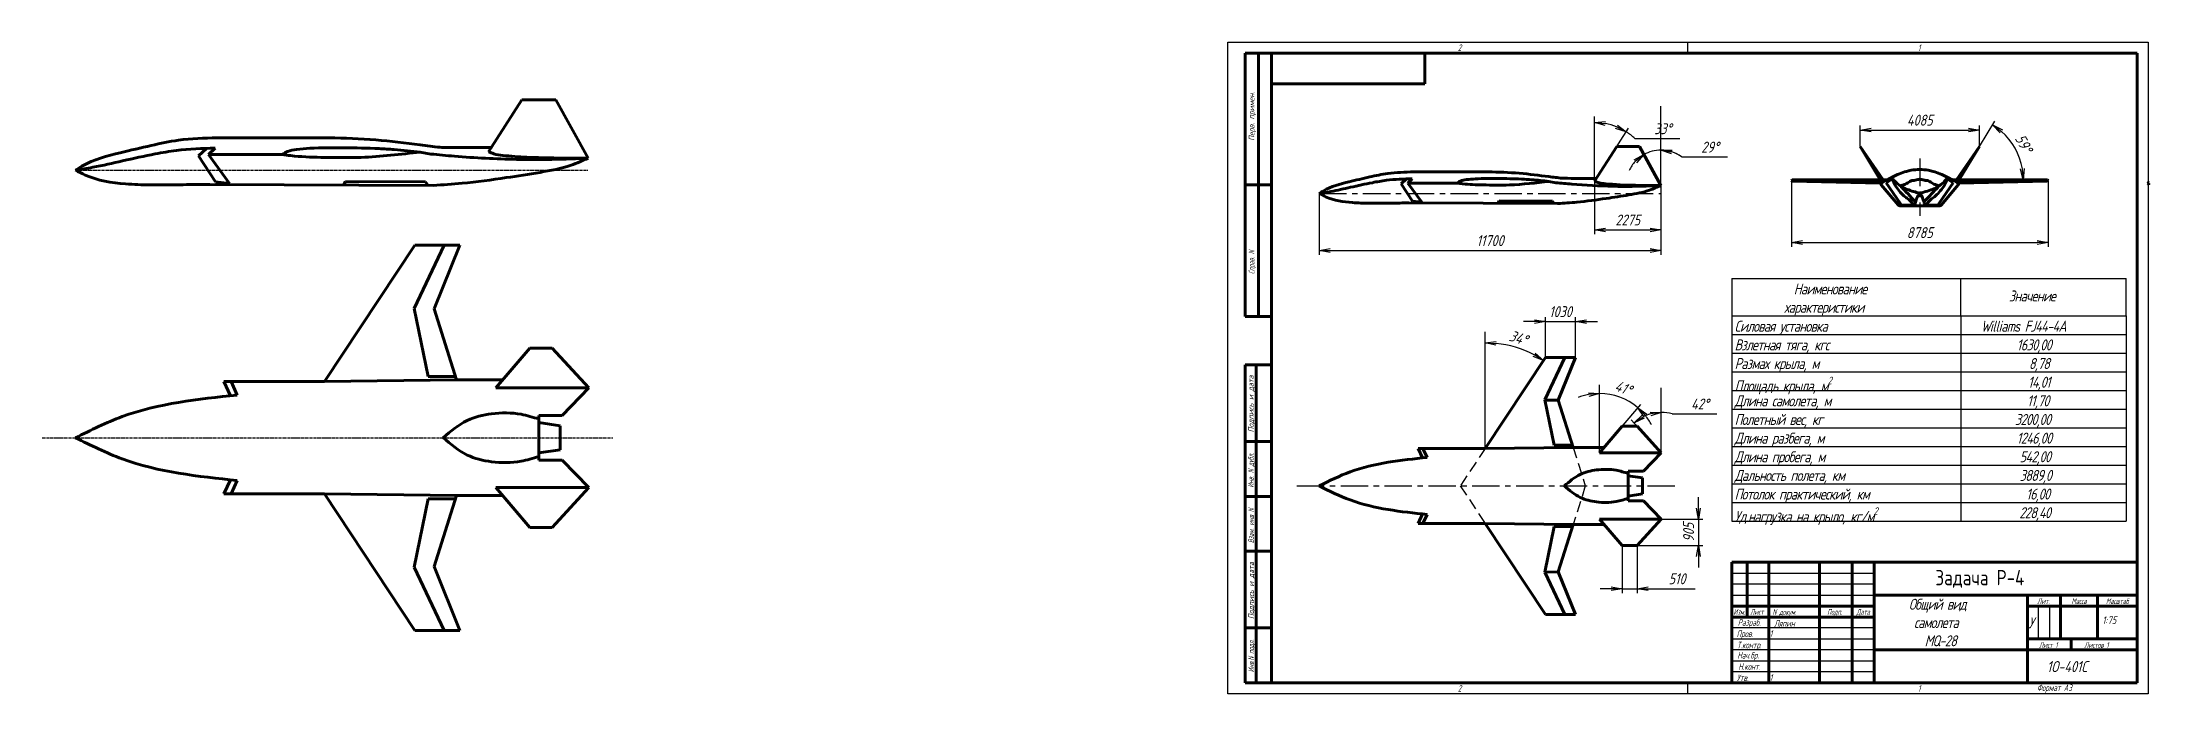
# Model space of a CAD drawing. Header units: millimetres. Extents: x -985956116104 to 1932156, y -552630487266 to 633586.
# Drawn here: x 5465 to 6426, y 33804 to 34101 of the extents above; entities that cross this region are included whole.
import ezdxf
from ezdxf.enums import TextEntityAlignment as Align

# ---------------------------------------------------------------- set-up
doc = ezdxf.new("R2010")
doc.units = ezdxf.units.MM
doc.linetypes.add('CENTER', pattern=[2, 1.25, -0.25, 0.25, -0.25])
doc.linetypes.add('DASHED', pattern=[0.75, 0.5, -0.25])
for name, color, linetype, lineweight in [('_axes (Оси)', 6, 'CENTER', 30), ('_basic (Основной)', 4, 'Continuous', 60), ('_contour (Тонкий)', 7, 'Continuous', 30), ('_inscription (Знаки)', 30, 'Continuous', 80), ('_invisible (Невидимый)', 1, 'DASHED', 30), ('_remote (Тонкий)', 9, 'Continuous', 30), ('_text (Надписи)', 2, 'Continuous', 30)]:
    doc.layers.add(name, color=color, linetype=linetype, lineweight=lineweight)
doc.styles.add('ESKD', font='eskd.shx', dxfattribs={"oblique": 15, "height": 5})
doc.dimstyles.new('ESKD', dxfattribs={"dimtxt": 5, "dimasz": 5, "dimexe": 2, "dimexo": 0, "dimgap": 2, "dimtad": 1, "dimtoh": 1, "dimzin": 12, "dimdsep": 46, "dimtxsty": 'ESKD', "dimblk1": 'OPEN', "dimblk2": 'OPEN', "dimsah": 1, "dimcen": 5, "dimclrd": 256, "dimclre": 256, "dimclrt": 2, "dimadec": 0, "dimazin": 0, "dimtfac": 1, "dimtmove": 0, "dimatfit": 3, "dimldrblk": 'OPEN', "dimfxl": 1, "dimtolj": 1, "dimtzin": 12, "dimlwd": -1, "dimlwe": -1, "dimarcsym": 0})

msp = doc.modelspace()

# ---------------------------------------------------------------- texts
at = {"layer": '_contour (Тонкий)', "color": 2, "transparency": 33554687, "char_height": 5, "attachment_point": 1, "style": 'ESKD'}
for s, width, heights, insert in [('\\pi26.98394;{\\T0.9;Наименование\\P\\pi22.65061;характеристики}', 103.15836, [17.305], (6237.4, 33990.653)), ('\\pi21.82565;{\\T0.9;Значение}', 75.36466, [17.305], (6340.701, 33987.432)), ('{\\T0.9;Силовая установка}', 88.66534, [5.754], (6237.4, 33973.653)), ('\\pi7.76055;{\\T0.9;Williams FJ44-4A}', 74.06872, [5.754], (6342.036, 33973.653)), ('{\\T0.9;Взлетная тяга, кгс}', 88.66534, [5.754], (6237.4, 33965.153)), ('\\pi24.1296;{\\T0.9;1630,00}', 74.06872, [5.754], (6342.036, 33965.153)), ('{\\T0.9;Размах крыла, м}', 88.66534, [5.754], (6237.4, 33956.653)), ('\\pi29.68302;{\\T0.9;8,78}', 74.06872, [5.754], (6342.036, 33956.653)), ('\\A1;{\\T0.9;Площадь крыла, м\\H0.7x;\\S2^ ;}', 88.66534, [5.754], (6237.4, 33948.166)), ('\\pi29.2401;{\\T0.9;14,01}', 74.06872, [5.754], (6342.036, 33948.153)), ('{\\T0.9;Длина самолета, м}', 88.66534, [5.754], (6237.4, 33939.653)), ('{\\T0.9;Полетный вес, кг}', 88.66534, [5.754], (6237.4, 33931.153)), ('\\pi23.28634;{\\T0.9;3200,00}', 74.06872, [5.754], (6342.036, 33931.153)), ('\\pi28.84388;{\\T0.9;11,70}', 74.06872, [5.754], (6342.036, 33939.653)), ('{\\T0.9;Длина разбега, м}', 88.66534, [5.754], (6237.4, 33922.653)), ('\\pi24.1296;{\\T0.9;1246,00}', 74.06872, [5.754], (6342.036, 33922.653)), ('{\\T0.9;Длина пробега, м}', 88.66534, [5.754], (6237.4, 33914.153)), ('\\pi25.4292;{\\T0.9;542,00}', 74.06872, [5.174], (6342.036, 33914.153)), ('{\\T0.9;Дальность полета, км}', 88.66534, [5.754], (6237.4, 33905.653)), ('\\pi25.4292;{\\T0.9;3889,0}', 74.06872, [5.754], (6342.036, 33905.653)), ('{\\T0.9;Потолок практический, км}', 107.74218, [5.754], (6237.4, 33897.153)), ('\\pi28.41531;{\\T0.9;16,00}', 74.06872, [5.754], (6342.036, 33897.153)), ('\\A1;{\\T0.9;Уд.нагрузка на крыло, кг/м\\H0.7x;\\S2^ ;}', 107.01635, [4.393], (6237.4, 33888.653)), ('\\pi25.30161;{\\T0.9;228,40}', 74.06872, [5.754], (6342.036, 33888.653)), ('\\pi15.82436;{\\T0.9;Общий вид\\P\\pi18.22485;самолета \\P\\pi23.06642;MQ-28}', 70.09073, [25.222], (6301.065, 33846.942))]:
    msp.add_mtext_dynamic_manual_height_columns(s, width=width, gutter_width=12.5, heights=heights, dxfattribs=dict(at, insert=insert))
at = {"layer": '_inscription (Знаки)', "transparency": 33554687, "style": 'ESKD'}
msp.add_text('Задача Р-4', height=7, dxfattribs=at).set_placement((6329.058, 33853.07))
at = {"layer": '_text (Надписи)', "transparency": 33554687, "style": 'ESKD', "oblique": 15, "width": 0.8}
for s, height, p in [('2', 3, (6111.065, 34096.619)), ('1', 3, (6321.065, 34096.619)), ('N докум.', 2.6, (6254.698, 33839.605)), ('Ляпин', 3, (6255.465, 33834.221)), ('1', 3, (6253.435, 33829.564)), ('2', 3, (6111.065, 33804.619)), ('1', 3, (6253.435, 33809.496)), ('1', 3, (6321.065, 33804.619)), ('Формат А3', 3, (6375.377, 33804.861))]:
    msp.add_text(s, height=height, dxfattribs=at).set_placement(p)
at = {"layer": '_text (Надписи)', "transparency": 33554687, "style": 'ESKD', "oblique": 15}
for s, p in [('Перв. примен.', (6018.269, 34066.813)), ('Подпись и дата', (6017.939, 33935.766)), ('Подпись и дата', (6018.072, 33850.657))]:
    msp.add_text(s, height=2.6, rotation=90, dxfattribs=at).set_placement(p, align=Align.CENTER)
at = {"layer": '_text (Надписи)', "transparency": 33554687, "style": 'ESKD', "oblique": 15, "width": 0.8}
for s, p in [('Справ. N', (6018.266, 34000.309)), ('Инв. N дубл.', (6017.932, 33905.513)), ('Взам. инв N', (6018.058, 33880.196)), ('Инв.N подл.', (6018.05, 33820.914))]:
    msp.add_text(s, height=2.6, rotation=90, dxfattribs=at).set_placement(p, align=Align.CENTER)
for s, height, p in [('Лит.', 2.6, (6378.355, 33844.575)), ('Масса', 2.6, (6394.578, 33844.575)), ('Масштаб', 2.6, (6412.076, 33844.575)), ('Изм.', 2.6, (6239.565, 33839.619)), ('Разраб.', 3, (6244.065, 33834.619)), ('Лист', 2.6, (6247.565, 33839.619)), ('Подп.', 2.6, (6283.065, 33839.619)), ('Дата', 2.6, (6296.065, 33839.619)), ('Пров.', 3, (6242.065, 33829.476)), ('Т.контр.', 3, (6244.065, 33824.333)), ('Лист 1', 2.6, (6380.552, 33824.546)), ('Листов 1', 2.6, (6402.526, 33824.546)), ('Hач.бр.', 3, (6243.565, 33819.69)), ('H.конт.', 3, (6244.065, 33814.547)), ('Утв.', 3, (6241.065, 33809.404))]:
    msp.add_text(s, height=height, dxfattribs=at).set_placement(p, align=Align.CENTER)
at = {"layer": '_text (Надписи)', "transparency": 33554687, "attachment_point": 1, "style": 'ESKD'}
for s, heights, insert, char_height in [('У', [0], (6371.493, 33838.504), 5), ('1:75', [3.5], (6405.221, 33838.961), 3.5)]:
    msp.add_mtext_dynamic_manual_height_columns(s, width=10.69599, gutter_width=25, heights=heights, dxfattribs=dict(at, insert=insert, char_height=char_height))
at = {"layer": '_text (Надписи)', "transparency": 33554687, "insert": (6371.065, 33818.536), "char_height": 5, "width": 50.53786, "attachment_point": 1, "line_spacing_factor": 0.857143, "style": 'ESKD'}
msp.add_mtext('\\pi8.87226;1О-401С', dxfattribs=at)

# ---------------------------------------------------------------- blocks, each defined once
blk = doc.blocks.new('_OPEN')
at = {"color": 0, "linetype": 'ByBlock'}
for p, q in [((-1, 0.17), (0, 0)), ((0, 0), (-1, -0.17)), ((0, 0), (-1, 0))]:
    blk.add_line(p, q, dxfattribs=at)
blk = doc.blocks.new('*D185')
at = {"layer": '_contour (Тонкий)', "transparency": 16777216}
for p, q in [((6123.54, 33931.12), (6123.54, 33965.6)), ((6132.59, 33929.08), (6151.27, 33957.24))]:
    blk.add_line(p, q, dxfattribs=at)
blk.add_arc((6123.54, 33915.43), 48.17, 62.38857, 84.05011, dxfattribs=at)
at = {"layer": 'Defpoints', "color": 0, "transparency": 16777216}
for p in [(6141.87, 33959.97), (6123.54, 33931.12), (6132.59, 33929.08), (6123.54, 33915.43)]:
    blk.add_point(p, dxfattribs=at)
at = {"layer": '_contour (Тонкий)', "transparency": 16777216, "xscale": 5, "yscale": 5, "zscale": 5}
for p, rotation in [((6123.54, 33963.6), 177.0250555622482), ((6150.17, 33955.57), 329.4136262620871)]:
    blk.add_blockref('_OPEN', p, dxfattribs=dict(at, rotation=rotation))
at = {"layer": '_contour (Тонкий)', "color": 2, "transparency": 16777216, "insert": (6138.74, 33965.86), "char_height": 5, "attachment_point": 5, "rotation": 343.21934, "style": 'ESKD'}
blk.add_mtext('\\A1;34°', dxfattribs=at)
blk = doc.blocks.new('*D187')
at = {"layer": '_contour (Тонкий)', "transparency": 16777216}
for p, q in [((6175.71, 33914.87), (6175.71, 33942.48)), ((6176.58, 33914.54), (6194.53, 33935.52))]:
    blk.add_line(p, q, dxfattribs=at)
for start, end in [(100.64284, 111.28568), (49.45194, 90), (28.16626, 38.8091)]:
    blk.add_arc((6175.71, 33913.52), 26.96, start, end, dxfattribs=at)
at = {"layer": 'Defpoints', "color": 0, "transparency": 16777216}
for p in [(6187.96, 33937.53), (6175.71, 33914.87), (6175.71, 33913.52), (6176.58, 33914.54)]:
    blk.add_point(p, dxfattribs=at)
at = {"layer": '_contour (Тонкий)', "transparency": 16777216, "xscale": 5, "yscale": 5, "zscale": 5}
for p, rotation in [((6175.71, 33940.48), 5.321421249797579), ((6193.23, 33934), 134.1305202923221)]:
    blk.add_blockref('_OPEN', p, dxfattribs=dict(at, rotation=rotation))
at = {"layer": '_contour (Тонкий)', "color": 2, "transparency": 16777216, "insert": (6186.61, 33943.03), "char_height": 5, "attachment_point": 5, "rotation": 339.72597, "style": 'ESKD'}
blk.add_mtext('\\A1;41°', dxfattribs=at)
blk = doc.blocks.new('*D188')
at = {"layer": '_contour (Тонкий)', "transparency": 16777216}
for p, q in [((6203.94, 33914.44), (6203.94, 33933.89)), ((6208.89, 33931.21), (6229.26, 33931.21)), ((6203.32, 33914.2), (6190.18, 33928.54))]:
    blk.add_line(p, q, dxfattribs=at)
for start, end in [(105.64593, 116.85368), (74.35407, 90)]:
    blk.add_arc((6203.94, 33913.52), 18.37, start, end, dxfattribs=at)
at = {"layer": 'Defpoints', "color": 0, "transparency": 16777216}
for p in [(6195.22, 33929.69), (6203.32, 33914.2), (6203.94, 33914.44), (6203.94, 33913.52)]:
    blk.add_point(p, dxfattribs=at)
at = {"layer": '_contour (Тонкий)', "transparency": 16777216, "xscale": 5, "yscale": 5, "zscale": 5}
for p, rotation in [((6191.53, 33927.06), 214.6766479063128), ((6203.94, 33931.89), 7.822966637481356)]:
    blk.add_blockref('_OPEN', p, dxfattribs=dict(at, rotation=rotation))
at = {"layer": '_contour (Тонкий)', "color": 2, "transparency": 16777216, "insert": (6221.58, 33935.71), "char_height": 5, "attachment_point": 5, "style": 'ESKD'}
blk.add_mtext('\\A1;42°', dxfattribs=at)
blk = doc.blocks.new('*D190')
at = {"layer": '_contour (Тонкий)', "transparency": 16777216}
for p, q in [((6173.45, 34038.61), (6173.45, 34066.03)), ((6174.17, 34038.39), (6189.02, 34061.45)), ((6191.87, 34056.68), (6212.43, 34056.68))]:
    blk.add_line(p, q, dxfattribs=at)
for start, end in [(67.94674, 79.27925), (46.50525, 57.226)]:
    blk.add_arc((6173.45, 34037.27), 26.76, start, end, dxfattribs=at)
at = {"layer": 'Defpoints', "color": 0, "transparency": 16777216}
for p in [(6178.52, 34063.54), (6173.45, 34038.61), (6173.45, 34037.27), (6174.17, 34038.39)]:
    blk.add_point(p, dxfattribs=at)
at = {"layer": '_contour (Тонкий)', "transparency": 16777216, "xscale": 5, "yscale": 5, "zscale": 5}
for p, rotation in [((6173.45, 34064.03), 174.6396266592244), ((6187.94, 34059.77), 332.5863712538361)]:
    blk.add_blockref('_OPEN', p, dxfattribs=dict(at, rotation=rotation))
at = {"layer": '_contour (Тонкий)', "color": 2, "transparency": 16777216, "insert": (6204.65, 34061.18), "char_height": 5, "attachment_point": 5, "style": 'ESKD'}
blk.add_mtext('\\A1;33°', dxfattribs=at)
blk = doc.blocks.new('*D191')
at = {"layer": '_contour (Тонкий)', "transparency": 16777216}
for p, q in [((6203.4, 34036.05), (6195.01, 34051.13)), ((6203.79, 34036.15), (6203.79, 34053.41)), ((6213.3, 34048.29), (6234.11, 34048.29))]:
    blk.add_line(p, q, dxfattribs=at)
for start, end in [(137.01883, 154.92929), (90, 119.10836), (53.72175, 90), (54.17907, 72.08953)]:
    blk.add_arc((6203.79, 34035.35), 16.06, start, end, dxfattribs=at)
at = {"layer": 'Defpoints', "color": 0, "transparency": 16777216}
for p in [(6198.46, 34050.49), (6203.4, 34036.05), (6203.79, 34036.15), (6203.79, 34035.35)]:
    blk.add_point(p, dxfattribs=at)
at = {"layer": '_contour (Тонкий)', "transparency": 16777216, "xscale": 5, "yscale": 5, "zscale": 5}
for p, rotation in [((6195.98, 34049.38), 38.06359497903762), ((6203.79, 34051.41), 171.0447668840376)]:
    blk.add_blockref('_OPEN', p, dxfattribs=dict(at, rotation=rotation))
at = {"layer": '_contour (Тонкий)', "color": 2, "transparency": 16777216, "insert": (6226.2, 34052.79), "char_height": 5, "attachment_point": 5, "style": 'ESKD'}
blk.add_mtext('\\A1;29°', dxfattribs=at)
blk = doc.blocks.new('*D652')
at = {"layer": '_contour (Тонкий)', "transparency": 16777216}
for p, q in [((6047.79, 34031.71), (6047.79, 34003.68)), ((6203.79, 34035.35), (6203.79, 34003.68)), ((6052.79, 34005.68), (6198.79, 34005.68))]:
    blk.add_line(p, q, dxfattribs=at)
at = {"layer": 'Defpoints', "color": 0, "transparency": 16777216}
for p in [(6047.79, 34031.71), (6203.79, 34035.35), (6203.79, 34005.68)]:
    blk.add_point(p, dxfattribs=at)
at = {"layer": '_contour (Тонкий)', "transparency": 16777216, "xscale": 5, "yscale": 5, "zscale": 5, "rotation": 180}
blk.add_blockref('_OPEN', (6047.79, 34005.68), dxfattribs=at)
at = {"layer": '_contour (Тонкий)', "transparency": 16777216, "xscale": 5, "yscale": 5, "zscale": 5}
blk.add_blockref('_OPEN', (6203.79, 34005.68), dxfattribs=at)
at = {"layer": '_contour (Тонкий)', "color": 2, "transparency": 16777216, "insert": (6125.79, 34010.18), "char_height": 5, "attachment_point": 5, "style": 'ESKD'}
blk.add_mtext('\\A1;11700', dxfattribs=at)
blk = doc.blocks.new('*D653')
at = {"layer": '_contour (Тонкий)', "transparency": 16777216}
for p, q in [((6173.45, 34037.27), (6173.45, 34013.07)), ((6203.79, 34035.35), (6203.79, 34013.07)), ((6178.45, 34015.07), (6198.79, 34015.07))]:
    blk.add_line(p, q, dxfattribs=at)
at = {"layer": 'Defpoints', "color": 0, "transparency": 16777216}
for p in [(6173.45, 34037.27), (6203.79, 34035.35), (6203.79, 34015.07)]:
    blk.add_point(p, dxfattribs=at)
at = {"layer": '_contour (Тонкий)', "transparency": 16777216, "xscale": 5, "yscale": 5, "zscale": 5, "rotation": 180}
blk.add_blockref('_OPEN', (6173.45, 34015.07), dxfattribs=at)
at = {"layer": '_contour (Тонкий)', "transparency": 16777216, "xscale": 5, "yscale": 5, "zscale": 5}
blk.add_blockref('_OPEN', (6203.79, 34015.07), dxfattribs=at)
at = {"layer": '_contour (Тонкий)', "color": 2, "transparency": 16777216, "insert": (6188.62, 34019.57), "char_height": 5, "attachment_point": 5, "style": 'ESKD'}
blk.add_mtext('\\A1;2275', dxfattribs=at)
blk = doc.blocks.new('*D654')
at = {"layer": '_contour (Тонкий)', "transparency": 16777216}
for p, q in [((6146.07, 33973.29), (6141.07, 33973.29)), ((6151.07, 33956.92), (6151.07, 33975.29)), ((6151.07, 33973.29), (6164.75, 33973.29)), ((6164.75, 33956.92), (6164.75, 33975.29)), ((6169.75, 33973.29), (6174.75, 33973.29))]:
    blk.add_line(p, q, dxfattribs=at)
at = {"layer": 'Defpoints', "color": 0, "transparency": 16777216}
for p in [(6164.75, 33973.29), (6151.07, 33956.92), (6164.75, 33956.92)]:
    blk.add_point(p, dxfattribs=at)
at = {"layer": '_contour (Тонкий)', "transparency": 16777216, "xscale": 5, "yscale": 5, "zscale": 5}
blk.add_blockref('_OPEN', (6151.07, 33973.29), dxfattribs=at)
at = {"layer": '_contour (Тонкий)', "transparency": 16777216, "xscale": 5, "yscale": 5, "zscale": 5, "rotation": 180}
blk.add_blockref('_OPEN', (6164.75, 33973.29), dxfattribs=at)
at = {"layer": '_contour (Тонкий)', "color": 2, "transparency": 16777216, "insert": (6157.91, 33977.79), "char_height": 5, "attachment_point": 5, "style": 'ESKD'}
blk.add_mtext('\\A1;1030', dxfattribs=at)
blk = doc.blocks.new('*D655')
at = {"layer": '_contour (Тонкий)', "transparency": 16777216}
for p, q in [((6220.88, 33888.23), (6220.88, 33893.23)), ((6203.94, 33883.23), (6222.88, 33883.23)), ((6220.88, 33883.23), (6220.88, 33871.15)), ((6192.87, 33871.15), (6222.88, 33871.15)), ((6220.88, 33866.15), (6220.88, 33861.15))]:
    blk.add_line(p, q, dxfattribs=at)
at = {"layer": 'Defpoints', "color": 0, "transparency": 16777216}
for p in [(6203.94, 33883.23), (6192.87, 33871.15), (6220.88, 33871.15)]:
    blk.add_point(p, dxfattribs=at)
at = {"layer": '_contour (Тонкий)', "transparency": 16777216, "xscale": 5, "yscale": 5, "zscale": 5}
for p, rotation in [((6220.88, 33883.23), 270), ((6220.88, 33871.15), 90)]:
    blk.add_blockref('_OPEN', p, dxfattribs=dict(at, rotation=rotation))
at = {"layer": '_contour (Тонкий)', "color": 2, "transparency": 16777216, "insert": (6216.38, 33877.19), "char_height": 5, "attachment_point": 5, "rotation": 90, "style": 'ESKD'}
blk.add_mtext('\\A1;905', dxfattribs=at)
blk = doc.blocks.new('*D656')
at = {"layer": '_contour (Тонкий)', "transparency": 16777216}
for p, q in [((6186.04, 33871.15), (6186.04, 33849.54)), ((6192.87, 33871.15), (6192.87, 33849.54)), ((6181.04, 33851.54), (6176.04, 33851.54)), ((6186.04, 33851.54), (6192.87, 33851.54)), ((6197.87, 33851.54), (6219.37, 33851.54))]:
    blk.add_line(p, q, dxfattribs=at)
at = {"layer": 'Defpoints', "color": 0, "transparency": 16777216}
for p in [(6186.04, 33871.15), (6192.87, 33871.15), (6192.87, 33851.54)]:
    blk.add_point(p, dxfattribs=at)
at = {"layer": '_contour (Тонкий)', "transparency": 16777216, "xscale": 5, "yscale": 5, "zscale": 5}
blk.add_blockref('_OPEN', (6186.04, 33851.54), dxfattribs=at)
at = {"layer": '_contour (Тонкий)', "transparency": 16777216, "xscale": 5, "yscale": 5, "zscale": 5, "rotation": 180}
blk.add_blockref('_OPEN', (6192.87, 33851.54), dxfattribs=at)
at = {"layer": '_contour (Тонкий)', "color": 2, "transparency": 16777216, "insert": (6211.12, 33856.04), "char_height": 5, "attachment_point": 5, "style": 'ESKD'}
blk.add_mtext('\\A1;510', dxfattribs=at)
blk = doc.blocks.new('*D658')
at = {"layer": '_contour (Тонкий)', "transparency": 16777216}
for p, q in [((6263.32, 34037.6), (6263.32, 34007.32)), ((6380.45, 34037.6), (6380.45, 34007.32)), ((6268.32, 34009.32), (6375.45, 34009.32))]:
    blk.add_line(p, q, dxfattribs=at)
at = {"layer": 'Defpoints', "color": 0, "transparency": 16777216}
for p in [(6263.32, 34037.6), (6380.45, 34037.6), (6380.45, 34009.32)]:
    blk.add_point(p, dxfattribs=at)
at = {"layer": '_contour (Тонкий)', "transparency": 16777216, "xscale": 5, "yscale": 5, "zscale": 5, "rotation": 180}
blk.add_blockref('_OPEN', (6263.32, 34009.32), dxfattribs=at)
at = {"layer": '_contour (Тонкий)', "transparency": 16777216, "xscale": 5, "yscale": 5, "zscale": 5}
blk.add_blockref('_OPEN', (6380.45, 34009.32), dxfattribs=at)
at = {"layer": '_contour (Тонкий)', "color": 2, "transparency": 16777216, "insert": (6321.89, 34013.82), "char_height": 5, "attachment_point": 5, "style": 'ESKD'}
blk.add_mtext('\\A1;8785', dxfattribs=at)
blk = doc.blocks.new('*D659')
at = {"layer": '_contour (Тонкий)', "transparency": 16777216}
for p, q in [((6294.66, 34053.04), (6294.66, 34062.58)), ((6299.66, 34060.58), (6344.11, 34060.58)), ((6349.11, 34053.04), (6349.11, 34062.58))]:
    blk.add_line(p, q, dxfattribs=at)
at = {"layer": 'Defpoints', "color": 0, "transparency": 16777216}
for p in [(6349.11, 34060.58), (6294.66, 34053.04), (6349.11, 34053.04)]:
    blk.add_point(p, dxfattribs=at)
at = {"layer": '_contour (Тонкий)', "transparency": 16777216, "xscale": 5, "yscale": 5, "zscale": 5, "rotation": 180}
blk.add_blockref('_OPEN', (6294.66, 34060.58), dxfattribs=at)
at = {"layer": '_contour (Тонкий)', "transparency": 16777216, "xscale": 5, "yscale": 5, "zscale": 5}
blk.add_blockref('_OPEN', (6349.11, 34060.58), dxfattribs=at)
at = {"layer": '_contour (Тонкий)', "color": 2, "transparency": 16777216, "insert": (6321.89, 34065.08), "char_height": 5, "attachment_point": 5, "style": 'ESKD'}
blk.add_mtext('\\A1;4085', dxfattribs=at)
blk = doc.blocks.new('*D660')
at = {"layer": '_contour (Тонкий)', "transparency": 16777216}
for p, q in [((6349.11, 34053.04), (6356.14, 34064.62)), ((6356.53, 34037.93), (6371.16, 34037.93))]:
    blk.add_line(p, q, dxfattribs=at)
blk.add_arc((6339.94, 34037.93), 29.22, 9.81779, 48.92937, dxfattribs=at)
at = {"layer": 'Defpoints', "color": 0, "transparency": 16777216}
for p in [(6349.11, 34053.04), (6367.47, 34047.72), (6339.94, 34037.93), (6339.94, 34037.93), (6356.53, 34037.93)]:
    blk.add_point(p, dxfattribs=at)
at = {"layer": '_contour (Тонкий)', "transparency": 16777216, "xscale": 5, "yscale": 5, "zscale": 5}
for p, rotation in [((6355.1, 34062.91), 143.8382624755544), ((6369.16, 34037.93), 274.9088973121987)]:
    blk.add_blockref('_OPEN', p, dxfattribs=dict(at, rotation=rotation))
at = {"layer": '_contour (Тонкий)', "color": 2, "transparency": 16777216, "insert": (6369.32, 34054.47), "char_height": 5, "attachment_point": 5, "rotation": 299.37358, "style": 'ESKD'}
blk.add_mtext('\\A1;59°', dxfattribs=at)

# ---------------------------------------------------------------- dimensions: what is measured, and where the dimension line sits
at = {"layer": '_contour (Тонкий)', "transparency": 33554687}
for base, center, p1, p2, picture, middle in [((6178.522, 34063.544), (6173.45, 34037.268), (6173.45, 34038.607), (6174.174, 34038.394), '*D190', (6204.65, 34061.182)), ((6198.456, 34050.494), (6203.792, 34035.346), (6203.792, 34036.149), (6203.402, 34036.047), '*D191', (6226.203, 34052.793)), ((6141.873, 33959.974), (6123.537, 33915.43), (6123.537, 33931.116), (6132.59, 33929.075), '*D185', (6138.744, 33965.857)), ((6187.96, 33937.531), (6175.709, 33913.519), (6176.585, 33914.543), (6175.709, 33914.867), '*D187', (6186.609, 33943.027)), ((6195.22, 33929.686), (6203.937, 33913.519), (6203.317, 33914.196), (6203.937, 33914.438), '*D188', (6221.575, 33935.706))]:
    dim = msp.add_angular_dim_3p(base=base, center=center, p1=p1, p2=p2, dimstyle='ESKD', dxfattribs=at)
    dim.commit()
    dim.dimension.update_dxf_attribs({"geometry": picture, "text_midpoint": middle})
for base, p1, p2, text, picture, middle in [((6349.112, 34060.581), (6294.662, 34053.038), (6349.112, 34053.038), '4085', '*D659', (6321.887, 34065.081)), ((6203.792, 34015.067), (6173.45, 34037.268), (6203.792, 34035.346), '2275', '*D653', (6188.621, 34019.567)), ((6380.452, 34009.321), (6263.322, 34037.601), (6380.452, 34037.601), '8785', '*D658', (6321.887, 34013.821)), ((6203.792, 34005.684), (6047.792, 34031.706), (6203.792, 34035.346), '11700', '*D652', (6125.792, 34010.184)), ((6192.87, 33851.539), (6186.042, 33871.147), (6192.87, 33871.147), '510', '*D656', (6211.118, 33856.039))]:
    dim = msp.add_linear_dim(base=base, p1=p1, p2=p2, text=text, dimstyle='ESKD', dxfattribs=at)
    dim.commit()
    dim.dimension.update_dxf_attribs({"geometry": picture, "text_midpoint": middle})
dim = msp.add_angular_dim_2l(base=(6367.469, 34047.722), line1=((6339.943, 34037.931), (6356.526, 34037.931)), line2=((6349.112, 34053.038), (6339.943, 34037.931)), dimstyle='ESKD', dxfattribs=at)
dim.commit()
dim.dimension.update_dxf_attribs({"geometry": '*D660', "text_midpoint": (6369.324, 34054.468)})
dim = msp.add_linear_dim(base=(6164.75, 33973.292), p1=(6151.065, 33956.924), p2=(6164.75, 33956.924), text='1030', dimstyle='ESKD', dxfattribs=at)
dim.commit()
dim.dimension.update_dxf_attribs({"geometry": '*D654', "text_midpoint": (6157.908, 33973.292), "dimtype": 160})
dim = msp.add_linear_dim(base=(6220.883, 33871.147), p1=(6203.937, 33883.226), p2=(6192.87, 33871.147), angle=90, text='905', dimstyle='ESKD', dxfattribs=at)
dim.commit()
dim.dimension.update_dxf_attribs({"geometry": '*D655', "text_midpoint": (6220.883, 33877.186), "dimtype": 160})

# ---------------------------------------------------------------- linework, layer by layer
at = {"layer": '_axes (Оси)', "ltscale": 10, "transparency": 33554687}
for p, q in [((6321.887, 34047.554), (6321.887, 34021.484)), ((6047.792, 34031.706), (6203.792, 34031.706)), ((6037.643, 33898.372), (6211.282, 33898.372))]:
    msp.add_line(p, q, dxfattribs=at)
at = {"layer": '_axes (Оси)', "transparency": 33554687}
for p, q in [((5480.21, 34042.336), (5714.21, 34042.336)), ((5464.987, 33920.321), (5725.445, 33920.321))]:
    msp.add_line(p, q, dxfattribs=at)
at = {"layer": '_basic (Основной)', "transparency": 33554687}
for p, q in [((6014.065, 34095.619), (6026.065, 34095.619)), ((6014.065, 33975.619), (6014.065, 34095.619)), ((6020.065, 34095.619), (6020.065, 33975.619)), ((6026.065, 33808.619), (6026.065, 34095.619)), ((6026.065, 34095.619), (6421.065, 34095.619)), ((6096.065, 34081.619), (6096.065, 34095.619)), ((6421.065, 34095.619), (6421.065, 33808.619)), ((6026.065, 34081.619), (6096.065, 34081.619)), ((5683.918, 34074.322), (5668.697, 34050.681)), ((5699.436, 34074.349), (5683.918, 34074.322)), ((5714.21, 34047.796), (5699.426, 34074.349)), ((5544.834, 34057.021), (5584.653, 34057.021)), ((5536.367, 34048.843), (5539.934, 34052.234)), ((5544.07, 34036.948), (5536.367, 34048.843)), ((5543.889, 34052.355), (5540.85, 34049.432)), ((5540.85, 34049.432), (5550.481, 34036.25)), ((5540.85, 34049.432), (5574.54, 34049.432)), ((5642.334, 34049.651), (5637.544, 34050.545)), ((6183.597, 34053.03), (6173.45, 34037.268)), ((6193.943, 34053.047), (6183.597, 34053.03)), ((6203.792, 34035.346), (6193.936, 34053.047)), ((6294.662, 34053.038), (6303.83, 34037.931)), ((6294.662, 34053.038), (6305.126, 34037.934)), ((6349.112, 34053.038), (6338.648, 34037.934)), ((6349.112, 34053.038), (6339.943, 34037.931)), ((5480.21, 34042.336), (5480.81, 34042.336)), ((5550.481, 34036.25), (5544.07, 34036.948)), ((5603.455, 34037.14), (5602.507, 34035.516)), ((5639.904, 34037.041), (5603.455, 34037.14)), ((5641.119, 34035.329), (5639.904, 34037.041)), ((6085.23, 34036.043), (6087.608, 34038.304)), ((6090.366, 34028.113), (6085.23, 34036.043)), ((6090.245, 34038.385), (6088.219, 34036.436)), ((6088.219, 34036.436), (6094.639, 34027.648)), ((6088.219, 34036.436), (6110.679, 34036.436)), ((6090.875, 34041.496), (6117.42, 34041.496)), ((6155.875, 34036.582), (6152.681, 34037.178)), ((6263.322, 34037.601), (6263.639, 34037.809)), ((6303.768, 34037.037), (6263.322, 34037.601)), ((6263.322, 34037.601), (6263.718, 34037.331)), ((6306.95, 34037.94), (6263.639, 34037.809)), ((6263.718, 34037.331), (6303.838, 34036.368)), ((6304.098, 34036.642), (6303.768, 34037.037)), ((6303.838, 34036.368), (6304.098, 34036.642)), ((6303.838, 34036.368), (6304.17, 34036.015)), ((6309.096, 34038.167), (6306.565, 34036.479)), ((6306.565, 34036.479), (6312.975, 34027.212)), ((6337.209, 34036.479), (6330.799, 34027.212)), ((6334.677, 34038.167), (6337.209, 34036.479)), ((6336.824, 34037.94), (6380.134, 34037.809)), ((6339.936, 34036.368), (6339.603, 34036.015)), ((6339.675, 34036.642), (6340.006, 34037.037)), ((6339.936, 34036.368), (6339.675, 34036.642)), ((6380.056, 34037.331), (6339.936, 34036.368)), ((6340.006, 34037.037), (6380.452, 34037.601)), ((6380.452, 34037.601), (6380.056, 34037.331)), ((6380.134, 34037.809), (6380.452, 34037.601)), ((6426.252, 34036.642), (6425.921, 34037.037)), ((6425.992, 34036.368), (6426.252, 34036.642)), ((6425.992, 34036.368), (6426.324, 34036.015)), ((5541.59, 34035.811), (5643.465, 34035.318)), ((6014.065, 34035.619), (6026.065, 34035.619)), ((6047.792, 34031.706), (6048.192, 34031.706)), ((6088.712, 34027.355), (6156.629, 34027.027)), ((6094.639, 34027.648), (6090.366, 34028.113)), ((6129.955, 34028.241), (6129.324, 34027.159)), ((6154.255, 34028.175), (6129.955, 34028.241)), ((6155.065, 34027.034), (6154.255, 34028.175)), ((6304.298, 34035.592), (6312.018, 34026.423)), ((6312.975, 34027.212), (6313.599, 34026.309)), ((6313.599, 34026.309), (6319.289, 34026.309)), ((6330.174, 34026.309), (6324.485, 34026.309)), ((6330.799, 34027.212), (6330.174, 34026.309)), ((6339.475, 34035.592), (6331.756, 34026.423)), ((6313.089, 34025.99), (6321.887, 34025.99)), ((6330.684, 34025.99), (6321.887, 34025.99)), ((5593.828, 33945.908), (5635.12, 34008.148)), ((5634.707, 33979.242), (5648.408, 34008.148)), ((5635.12, 34008.148), (5655.647, 34008.148)), ((5655.647, 34008.148), (5643.862, 33979.017)), ((5634.707, 33979.242), (5641.101, 33948.169)), ((5643.862, 33979.017), (5654.086, 33946.684)), ((6014.065, 33975.619), (6026.065, 33975.619)), ((5672.085, 33943.042), (5687.585, 33961.159)), ((5687.585, 33961.159), (5697.827, 33961.159)), ((5697.827, 33961.159), (5714.428, 33943.042)), ((6026.065, 33953.619), (6014.065, 33953.619)), ((6014.065, 33808.619), (6014.065, 33953.619)), ((6019.065, 33953.619), (6019.065, 33808.619)), ((6123.537, 33915.43), (6151.065, 33956.924)), ((6150.79, 33937.653), (6159.924, 33956.924)), ((6151.065, 33956.924), (6164.75, 33956.924)), ((6164.75, 33956.924), (6156.893, 33937.503)), ((5551.208, 33945.908), (5547.956, 33945.908)), ((5550.945, 33939.471), (5547.956, 33945.908)), ((5554.047, 33939.795), (5551.208, 33945.908)), ((5551.208, 33945.908), (5593.828, 33945.908)), ((5593.828, 33945.908), (5654.086, 33946.684)), ((5641.101, 33948.169), (5653.617, 33948.169)), ((5654.086, 33946.684), (5675.202, 33946.684)), ((5714.428, 33943.042), (5672.085, 33943.042)), ((5714.428, 33943.042), (5702.349, 33930.493)), ((5691.635, 33927.255), (5691.635, 33930.493)), ((5702.349, 33930.493), (5691.635, 33930.493)), ((6150.79, 33937.653), (6155.053, 33916.938)), ((6156.893, 33937.503), (6150.821, 33937.503)), ((6156.893, 33937.503), (6163.71, 33915.948)), ((5701.457, 33925.823), (5691.635, 33927.255)), ((5691.635, 33927.255), (5691.635, 33920.321)), ((5701.457, 33925.823), (5701.457, 33920.321)), ((6175.709, 33913.519), (6186.042, 33925.598)), ((6186.042, 33925.598), (6192.87, 33925.598)), ((6192.87, 33925.598), (6203.937, 33913.519)), ((5691.635, 33913.387), (5691.635, 33920.321)), ((5701.457, 33914.819), (5691.635, 33913.387)), ((5691.635, 33913.387), (5691.635, 33910.149)), ((5701.457, 33914.819), (5701.457, 33920.321)), ((6014.065, 33918.619), (6026.065, 33918.619)), ((6095.124, 33915.43), (6092.956, 33915.43)), ((6094.949, 33911.139), (6092.956, 33915.43)), ((6097.017, 33911.355), (6095.124, 33915.43)), ((6095.124, 33915.43), (6123.537, 33915.43)), ((6123.537, 33915.43), (6163.71, 33915.948)), ((6155.053, 33916.938), (6163.397, 33916.938)), ((6163.71, 33915.948), (6177.786, 33915.948)), ((6203.937, 33913.519), (6175.709, 33913.519)), ((6203.937, 33913.519), (6195.884, 33905.154)), ((5702.349, 33910.149), (5691.635, 33910.149)), ((5714.428, 33897.601), (5702.349, 33910.149)), ((6188.742, 33902.995), (6188.742, 33905.154)), ((6195.884, 33905.154), (6188.742, 33905.154)), ((6195.29, 33902.04), (6188.742, 33902.995)), ((6188.742, 33902.995), (6188.742, 33898.372)), ((6195.29, 33902.04), (6195.29, 33898.372)), ((5550.945, 33901.171), (5547.956, 33894.735)), ((5551.208, 33894.735), (5547.956, 33894.735)), ((5554.047, 33900.847), (5551.208, 33894.735)), ((5551.208, 33894.735), (5593.828, 33894.735)), ((5593.828, 33894.735), (5635.12, 33832.494)), ((5593.828, 33894.735), (5654.086, 33893.958)), ((5634.707, 33861.4), (5641.101, 33892.473)), ((5641.101, 33892.473), (5653.617, 33892.473)), ((5643.862, 33861.625), (5654.086, 33893.958)), ((5654.086, 33893.958), (5675.202, 33893.958)), ((5672.085, 33897.601), (5687.585, 33879.484)), ((5714.428, 33897.601), (5672.085, 33897.601)), ((5697.827, 33879.484), (5714.428, 33897.601)), ((6026.065, 33893.619), (6014.065, 33893.619)), ((6188.742, 33893.75), (6188.742, 33898.372)), ((6195.29, 33894.704), (6188.742, 33893.75)), ((6188.742, 33893.75), (6188.742, 33891.591)), ((6195.29, 33894.704), (6195.29, 33898.372)), ((6094.949, 33885.606), (6092.956, 33881.315)), ((6097.017, 33885.39), (6095.124, 33881.315)), ((6175.709, 33883.226), (6186.042, 33871.147)), ((6203.937, 33883.226), (6175.709, 33883.226)), ((6195.884, 33891.591), (6188.742, 33891.591)), ((6192.87, 33871.147), (6203.937, 33883.226)), ((6203.937, 33883.226), (6195.884, 33891.591)), ((5687.585, 33879.484), (5697.827, 33879.484)), ((6095.124, 33881.315), (6092.956, 33881.315)), ((6095.124, 33881.315), (6123.537, 33881.315)), ((6123.537, 33881.315), (6151.065, 33839.821)), ((6123.537, 33881.315), (6163.71, 33880.797)), ((6150.79, 33859.092), (6155.053, 33879.807)), ((6155.053, 33879.807), (6163.397, 33879.807)), ((6156.893, 33859.242), (6163.71, 33880.797)), ((6163.71, 33880.797), (6177.786, 33880.797)), ((6014.065, 33868.619), (6026.065, 33868.619)), ((6186.042, 33871.147), (6192.87, 33871.147)), ((6301.065, 33808.619), (6301.065, 33863.619)), ((5634.707, 33861.4), (5648.408, 33832.494)), ((5655.647, 33832.494), (5643.862, 33861.625)), ((6156.893, 33859.242), (6150.79, 33859.092)), ((6150.79, 33859.092), (6159.924, 33839.821)), ((6164.75, 33839.821), (6156.893, 33859.242)), ((6151.065, 33839.821), (6164.75, 33839.821)), ((5635.12, 33832.494), (5655.647, 33832.494)), ((6026.065, 33833.619), (6014.065, 33833.619)), ((6014.065, 33808.619), (6026.065, 33808.619)), ((6421.065, 33808.619), (6026.065, 33808.619))]:
    msp.add_line(p, q, dxfattribs=at)
at = {"layer": '_basic (Основной)', "linetype": 'Continuous', "transparency": 33554687}
for p, q in [((6236.065, 33863.619), (6421.065, 33863.619)), ((6236.065, 33808.619), (6236.065, 33863.619)), ((6243.065, 33838.619), (6243.065, 33863.619)), ((6253.065, 33863.619), (6253.065, 33808.619)), ((6276.065, 33808.619), (6276.065, 33863.619)), ((6291.065, 33863.619), (6291.065, 33808.619)), ((6301.065, 33843.619), (6236.065, 33843.619)), ((6421.065, 33848.619), (6301.065, 33848.619)), ((6371.065, 33848.619), (6371.065, 33808.619)), ((6371.065, 33843.619), (6421.065, 33843.619)), ((6386.065, 33848.619), (6386.065, 33828.619)), ((6403.065, 33828.619), (6403.065, 33848.619)), ((6236.065, 33838.619), (6301.065, 33838.619)), ((6421.065, 33828.619), (6371.065, 33828.619)), ((6391.065, 33823.619), (6391.065, 33828.619)), ((6301.065, 33823.619), (6421.065, 33823.619))]:
    msp.add_line(p, q, dxfattribs=at)
at = {"layer": '_basic (Основной)', "transparency": 33554687}
for points in [[(5480.21, 34042.336), (5483.152, 34044.165), (5500.661, 34050.236), (5514.817, 34053.551), (5527.216, 34055.934), (5544.834, 34057.021)], [(5584.653, 34057.021), (5595.9, 34057.004), (5617.228, 34056.082), (5637.479, 34053.806), (5646.541, 34052.707)], [(5480.21, 34042.336), (5488.108, 34043.592), (5501.713, 34046.509), (5516.635, 34049.662), (5526.288, 34051.278), (5543.889, 34052.355)], [(5574.54, 34049.432), (5576.993, 34050.784), (5581.079, 34051.774)], [(5574.54, 34049.432), (5578.386, 34048.915), (5592.221, 34048.131), (5610.517, 34048.12), (5637.544, 34050.545)], [(5581.079, 34051.774), (5587.208, 34052.243), (5602.686, 34052.514), (5618.775, 34052.096), (5625.609, 34051.68), (5637.544, 34050.545)], [(5714.21, 34047.796), (5707.375, 34047.482), (5681.469, 34047.199), (5653.187, 34048.66), (5642.334, 34049.651)], [(5643.465, 34035.318), (5656.612, 34036.321), (5676.795, 34038.877), (5692.226, 34041.299), (5706.399, 34044.571), (5714.21, 34047.796)], [(5646.541, 34052.707), (5650.278, 34052.646), (5670.305, 34052.587)], [(5668.697, 34050.681), (5671.109, 34049.759), (5675.166, 34049.031), (5686.244, 34048.2), (5714.21, 34047.796)], [(5480.21, 34042.336), (5484.656, 34040.066), (5503.034, 34036.041), (5514.274, 34035.573), (5529.334, 34035.674), (5541.59, 34035.811)], [(6304.295, 34036.179), (6304.185, 34036.049), (6304.155, 34035.849), (6304.298, 34035.592)], [(6304.295, 34036.179), (6306.972, 34037.952), (6309.017, 34038.944), (6312.679, 34040.683), (6315.787, 34041.728), (6317.971, 34042.225), (6321.887, 34042.591)], [(6319.289, 34026.309), (6318.074, 34027.66), (6316.876, 34028.892), (6315.224, 34030.177), (6313.019, 34032.27), (6311.096, 34034.699), (6310.106, 34036.531), (6309.529, 34037.728), (6309.127, 34038.139), (6308.899, 34038.409), (6308.856, 34038.654), (6309.017, 34038.944)], [(6321.887, 34031.706), (6319.032, 34032.563), (6313.39, 34034.86), (6309.017, 34038.944)], [(6313.432, 34034.833), (6313.445, 34035.113), (6313.618, 34035.27), (6314.222, 34035.488), (6314.893, 34035.717), (6315.878, 34036.282), (6317.933, 34037.435), (6318.179, 34037.547), (6318.956, 34037.631), (6319.756, 34037.659), (6320.948, 34037.988), (6321.359, 34038.063), (6321.655, 34038.136), (6321.887, 34038.136)], [(6339.478, 34036.179), (6336.801, 34037.952), (6334.757, 34038.944), (6331.095, 34040.683), (6327.987, 34041.728), (6325.802, 34042.225), (6321.887, 34042.591)], [(6321.887, 34031.706), (6324.741, 34032.563), (6330.384, 34034.86), (6334.757, 34038.944)], [(6330.342, 34034.833), (6330.329, 34035.113), (6330.155, 34035.27), (6329.551, 34035.488), (6328.88, 34035.717), (6327.896, 34036.282), (6325.841, 34037.435), (6325.595, 34037.547), (6324.817, 34037.631), (6324.017, 34037.659), (6322.826, 34037.988), (6322.415, 34038.063), (6322.118, 34038.136), (6321.887, 34038.136)], [(6324.485, 34026.309), (6325.7, 34027.66), (6326.898, 34028.892), (6328.55, 34030.177), (6330.754, 34032.27), (6332.678, 34034.699), (6333.668, 34036.531), (6334.245, 34037.728), (6334.647, 34038.139), (6334.874, 34038.409), (6334.918, 34038.654), (6334.757, 34038.944)], [(6339.478, 34036.179), (6339.588, 34036.049), (6339.619, 34035.849), (6339.475, 34035.592)], [(6312.018, 34026.423), (6312.247, 34026.227), (6312.676, 34026.041), (6313.089, 34025.99)], [(6313.622, 34034.404), (6313.503, 34034.589), (6313.432, 34034.833)], [(6319.931, 34027.753), (6318.147, 34029.722), (6314.926, 34033.114), (6313.622, 34034.404)], [(6321.887, 34031.706), (6321.433, 34031.161), (6320.405, 34029.116), (6319.931, 34027.753), (6319.701, 34025.99)], [(6321.887, 34031.706), (6322.341, 34031.161), (6323.368, 34029.116), (6323.843, 34027.753), (6324.073, 34025.99)], [(6323.843, 34027.753), (6325.626, 34029.722), (6328.848, 34033.114), (6330.152, 34034.404)], [(6330.152, 34034.404), (6330.271, 34034.589), (6330.342, 34034.833)], [(6331.756, 34026.423), (6331.527, 34026.227), (6331.098, 34026.041), (6330.684, 34025.99)], [(5480.21, 33920.321), (5501.487, 33929.943), (5554.047, 33939.795)], [(5648.058, 33920.321), (5658.962, 33928.181), (5670.066, 33931.242), (5683.569, 33931.002), (5691.635, 33928.874)], [(5480.21, 33920.321), (5501.487, 33910.7), (5554.047, 33900.847)], [(5648.058, 33920.321), (5658.962, 33912.461), (5670.066, 33909.401), (5683.569, 33909.641), (5691.635, 33911.768)]]:
    msp.add_spline(points, degree=3, dxfattribs=at)
for points, start_tangent, end_tangent in [([(6047.792, 34031.706), (6049.753, 34032.925), (6061.426, 34036.972), (6070.863, 34039.182), (6079.129, 34040.771), (6090.875, 34041.496)], (0.0112192, 0.0072448), (0.0133624, 0.0003365)), ([(6047.792, 34031.706), (6053.058, 34032.543), (6062.128, 34034.488), (6072.075, 34036.59), (6078.511, 34037.667), (6090.245, 34038.385)], (0.0131931, 0.0019574), (0.0133547, 0.0003854)), ([(6110.679, 34036.436), (6112.314, 34037.338), (6115.038, 34037.998)], (0.0114214, 0.0070944), (0.0133429, 0.0021502)), ([(6110.679, 34036.436), (6113.243, 34036.092), (6122.466, 34035.569), (6134.663, 34035.561), (6152.681, 34037.178)], (0.0132036, -0.0018855), (0.0132646, 0.0015395)), ([(6115.038, 34037.998), (6119.124, 34038.31), (6129.442, 34038.491), (6140.169, 34038.212), (6144.724, 34037.935), (6152.681, 34037.178)], (0.0132889, 0.00112), (0.0132627, -0.0013902)), ([(6117.42, 34041.496), (6124.919, 34041.484), (6139.137, 34040.869), (6152.638, 34039.352), (6158.679, 34038.62)], (0.0133322, 0.0000379), (0.013237, -0.001592)), ([(6203.792, 34035.346), (6199.235, 34035.136), (6181.964, 34034.947), (6163.11, 34035.922), (6155.875, 34036.582)], (-0.0133176, -0.0006477), (-0.0132734, 0.0012638)), ([(6158.679, 34038.62), (6161.171, 34038.578), (6174.522, 34038.539)], (0.0133314, -0.0002342), (0.013334, 0.0000369)), ([(6173.45, 34037.268), (6175.058, 34036.654), (6177.763, 34036.169), (6185.148, 34035.615), (6203.792, 34035.346)], (0.0123255, -0.0052069), (0.0133504, 0.0000238)), ([(6426.449, 34036.179), (6426.339, 34036.049), (6426.308, 34035.849), (6426.452, 34035.592)], (-0.0098011, -0.0093615), (0.0086343, -0.01089)), ([(6047.792, 34031.706), (6050.756, 34030.192), (6063.008, 34027.509), (6070.501, 34027.197), (6080.541, 34027.264), (6088.712, 34027.355)], (0.0117477, -0.006366), (0.0133291, 0.000132)), ([(6156.629, 34027.027), (6165.394, 34027.696), (6178.848, 34029.4), (6189.136, 34031.014), (6198.584, 34033.195), (6203.792, 34035.346)], (0.013305, 0.0008923), (0.0121994, 0.0054611)), ([(6047.792, 33898.372), (6061.976, 33904.787), (6097.017, 33911.355)], (0.0120036, 0.0059554), (0.0134379, 0.0013995)), ([(6159.691, 33898.372), (6166.96, 33903.612), (6174.363, 33905.653), (6183.365, 33905.493), (6188.742, 33904.075)], (0.0102777, 0.0088115), (0.0128002, -0.0038955)), ([(6047.792, 33898.372), (6061.976, 33891.958), (6097.017, 33885.39)], (0.0120036, -0.0059554), (0.0134379, -0.0013995)), ([(6159.691, 33898.372), (6166.96, 33893.132), (6174.363, 33891.092), (6183.365, 33891.252), (6188.742, 33892.67)], (0.0102777, -0.0088115), (0.0128002, 0.0038955))]:
    msp.add_spline(points, degree=3, dxfattribs=dict(at, start_tangent=start_tangent, end_tangent=end_tangent))
at = {"layer": '_contour (Тонкий)', "transparency": 33554687}
for p, q in [((6006.065, 33803.619), (6006.065, 34100.619)), ((6006.065, 34100.619), (6426.065, 34100.619)), ((6216.065, 34095.619), (6216.065, 34100.619)), ((6426.065, 34100.619), (6426.065, 33803.619)), ((6173.45, 34037.268), (6173.45, 34066.715)), ((6203.792, 34035.346), (6203.792, 34071.501)), ((6339.943, 34037.931), (6356.526, 34037.931)), ((6236.065, 33992.88), (6416.065, 33992.88)), ((6236.065, 33992.88), (6236.065, 33984.38)), ((6340.701, 33975.88), (6340.701, 33992.88)), ((6416.065, 33975.88), (6416.065, 33992.88)), ((6236.065, 33984.38), (6236.065, 33975.88)), ((6236.065, 33975.88), (6416.065, 33975.88)), ((6236.065, 33975.88), (6236.065, 33967.38)), ((6340.701, 33975.88), (6340.701, 33882.38)), ((6416.065, 33975.88), (6416.065, 33968.881)), ((6416.065, 33968.881), (6416.065, 33882.38)), ((6123.537, 33915.43), (6123.537, 33968.576)), ((6236.065, 33967.38), (6416.065, 33967.38)), ((6236.065, 33967.38), (6236.065, 33958.88)), ((6236.065, 33958.88), (6416.065, 33958.88)), ((6236.065, 33958.88), (6236.065, 33950.38)), ((6236.065, 33950.38), (6416.065, 33950.38)), ((6236.065, 33950.38), (6236.065, 33941.88)), ((6175.709, 33913.519), (6175.709, 33944.414)), ((6203.937, 33913.519), (6203.937, 33943.101)), ((6236.065, 33941.88), (6416.065, 33941.88)), ((6236.065, 33941.88), (6236.065, 33933.38)), ((6236.065, 33933.38), (6416.065, 33933.38)), ((6236.065, 33933.38), (6236.065, 33924.88)), ((6236.065, 33924.88), (6416.065, 33924.88)), ((6236.065, 33924.88), (6236.065, 33916.38)), ((6236.065, 33916.38), (6416.065, 33916.38)), ((6236.065, 33916.38), (6236.065, 33907.88)), ((6236.065, 33907.88), (6416.065, 33907.88)), ((6236.065, 33907.88), (6236.065, 33899.38)), ((6236.065, 33899.38), (6416.065, 33899.38)), ((6236.065, 33899.38), (6236.065, 33890.88)), ((6236.065, 33890.88), (6416.065, 33890.88)), ((6236.065, 33890.88), (6236.065, 33882.38)), ((6236.065, 33882.38), (6416.065, 33882.38)), ((6216.065, 33803.619), (6216.065, 33808.619)), ((6426.065, 33803.619), (6006.065, 33803.619))]:
    msp.add_line(p, q, dxfattribs=at)
at = {"layer": '_invisible (Невидимый)', "ltscale": 10, "transparency": 33554687}
for p, q in [((6123.537, 33915.43), (6112.221, 33898.372)), ((6163.71, 33915.948), (6169.268, 33898.372)), ((6112.221, 33898.372), (6123.537, 33881.315)), ((6169.268, 33898.372), (6163.71, 33880.797))]:
    msp.add_line(p, q, dxfattribs=at)
at = {"layer": '_remote (Тонкий)', "linetype": 'Continuous', "transparency": 33554687}
for p, q in [((6236.065, 33858.619), (6301.065, 33858.619)), ((6301.065, 33853.619), (6236.065, 33853.619)), ((6236.065, 33848.619), (6301.065, 33848.619)), ((6301.065, 33833.619), (6236.065, 33833.619)), ((6236.065, 33828.619), (6301.065, 33828.619)), ((6301.065, 33823.619), (6236.065, 33823.619)), ((6236.065, 33818.619), (6301.065, 33818.619)), ((6301.065, 33813.619), (6236.065, 33813.619))]:
    msp.add_line(p, q, dxfattribs=at)
at = {"layer": '_remote (Тонкий)', "transparency": 33554687}
for p, q in [((6376.065, 33828.619), (6376.065, 33843.619)), ((6381.065, 33843.619), (6381.065, 33828.619))]:
    msp.add_line(p, q, dxfattribs=at)

msp.set_redraw_order([(e.dxf.handle, doc.entitydb.next_handle()) for e in msp.query("TEXT MTEXT ATTDEF DIMENSION ARC_DIMENSION")])  # texts and dimensions are drawn at this point

doc.saveas('drawing.dxf')
